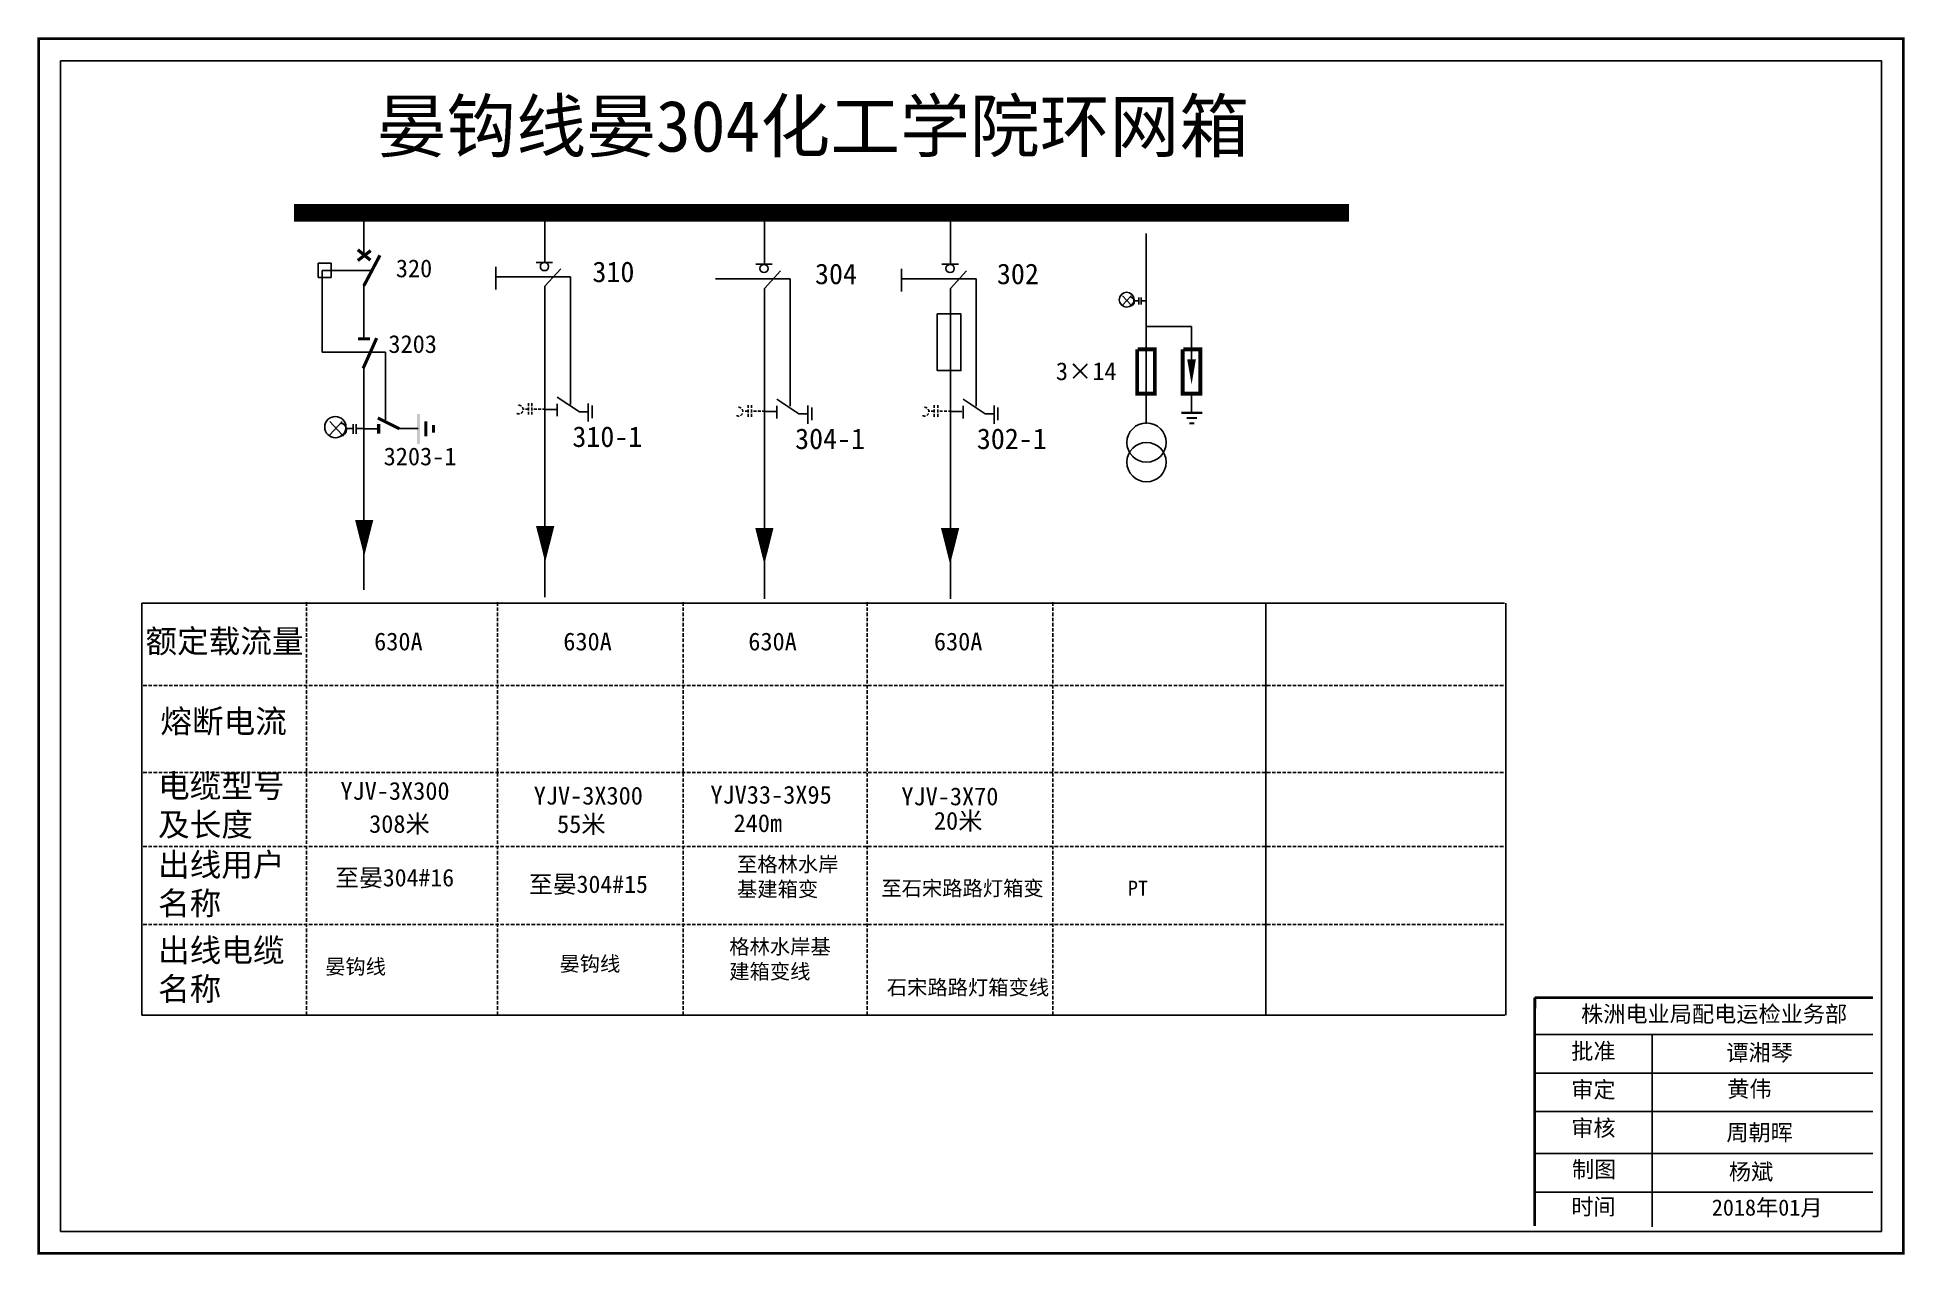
# Model space of a CAD drawing. Extents: x 930 to 1453, y -155 to 115.
# Drawn here: x 930.4 to 1056.1, y -154.2 to -72.3 of the extents above; entities that cross this region are included whole.
import ezdxf

# ---------------------------------------------------------------- set-up
doc = ezdxf.new("R2010")
doc.units = 0
doc.header["$LTSCALE"] = 0.774411
doc.linetypes.add('DASHED', pattern=[0.45, 0.3, -0.15])
doc.linetypes.add('HIDDEN', pattern=[0.375, 0.25, -0.125])
doc.layers.get('0').update_dxf_attribs({"linetype": 'CONTINUOUS'})
doc.layers.add('1', color=7, linetype='CONTINUOUS')
doc.layers.add('F11', color=7, linetype='CONTINUOUS')
doc.styles.add('HZ', font='')
doc.styles.get("Standard").update_dxf_attribs({"font": '', "height": 2.5})
doc.styles.add('STYLE1', font='', dxfattribs={"height": 2.6})
doc.styles.add('字体', font='simkai_0.ttf', dxfattribs={"height": 2.5})
doc.styles.get('HZ').set_extended_font_data('SimSun')
doc.styles.get('Standard').set_extended_font_data('SimSun')
doc.styles.get('STYLE1').set_extended_font_data('SimSun')

msp = doc.modelspace()

# ---------------------------------------------------------------- texts
at = {"color": 0, "style": 'HZ'}
msp.add_text('晏钩线晏304化工学院环网箱', height=3.4457, dxfattribs=at).set_placement((953.25, -79.97))
for s, p in [('320', (954.55, -88.42)), ('3203', (954.05, -93.51)), ('3×14', (998.97, -95.34)), ('3203-1', (953.73, -101.07)), ('630A', (953.09, -113.52)), ('630A', (965.82, -113.52)), ('630A', (965.82, -113.52)), ('630A', (978.27, -113.52)), ('630A', (990.76, -113.52)), ('YJV-3X300', (950.82, -123.57)), ('YJV-3X300', (963.83, -123.89)), ('YJV33-3X95', (975.72, -123.83)), ('YJV-3X70', (988.57, -123.94)), ('20米', (990.76, -125.58)), ('308米', (952.75, -125.79)), ('55米', (965.4, -125.8)), ('240m', (977.28, -125.74))]:
    msp.add_text(s, height=1.2).set_placement(p)
at = {"linetype": 'DASHED', "attachment_point": 1, "style": 'STYLE1'}
for s, insert, char_height, width in [('{\\f\uffbfﾬￌﾣﾤ_GB2312|b0|i0|c134|p49;额定载流量}', (937.7, -112.12), 1.56, 17.242), ('{\\f\uffbfﾬￌﾣﾤ_GB2312|b0|i0|c134|p49;熔断电流}', (938.7, -117.51), 1.56, 17.242), ('{\\f\uffbfﾬￌﾣﾤ_GB2312|b0|i0|c134|p49;电缆型号及长度}', (938.55, -121.86), 1.56, 8.6994), ('{\\f\uffbfﾬￌﾣﾤ_GB2312|b0|i0|c134|p49;出线用户名称}', (938.55, -127.15), 1.56, 8.6994), ('{\\fSimSun|b0|i0|c134|p2;至格林水岸基建箱变}', (977.51, -127.41), 1.0013, 7.2718), ('{\\f\uffbfﾬￌﾣﾤ_GB2312|b0|i0|c134|p49;至石宋路路灯箱变}', (987.22, -129.02), 1.0013, 13.818), ('{\\fSimSun|b0|i0|c134|p2;PT}', (1003.81, -129.01), 1.0013, 13.818), ('{\\f\uffbfﾬￌﾣﾤ_GB2312|b0|i0|c134|p49;出线电缆名称}', (938.55, -132.91), 1.56, 8.6994), ('{\\fSimSun|b0|i0|c134|p2;格林水岸基建箱变线}', (976.99, -132.95), 1.0013, 7.2718), ('{\\fSimSun|b0|i0|c134|p2;晏钩线}', (949.79, -134.29), 1.0013, 13.818), ('{\\fSimSun|b0|i0|c134|p2;晏钩线}', (965.56, -134.1), 1.0013, 13.818), ('{\\f\uffbfﾬￌﾣﾤ_GB2312|b0|i0|c134|p49;石宋路路灯箱变线}', (987.59, -135.69), 1.0013, 13.818)]:
    msp.add_mtext(s, dxfattribs=dict(at, insert=insert, char_height=char_height, width=width))
at = {"color": 0, "linetype": 'DASHED', "char_height": 1.175, "width": 15.254, "attachment_point": 1, "style": 'STYLE1'}
for s, insert in [('至晏304#16', (950.47, -128.22)), ('至晏304#15', (963.51, -128.66))]:
    msp.add_mtext(s, dxfattribs=dict(at, insert=insert))
at = {"color": 7, "linetype": 'Continuous', "attachment_point": 1, "style": '字体'}
for s, insert, char_height, width in [('株洲电业局配电运检业务部', (1034.31, -137.43), 1.0944, 29.9201), ('{\\fKaiTi_GB2312|b0|i0|c134|p49;批准}', (1033.65, -139.93), 1.0944, 8.5588), ('谭湘琴', (1044.09, -140.03), 1.094, 8.5588), ('\\f\uffbfﾬￌﾣﾤ_GB2312|b0|i0|c134|p49;审定', (1033.65, -142.52), 1.0944, 8.5588), ('黄伟', (1044.15, -142.47), 1.094, 8.5588), ('\\f\uffbfﾬￌﾣﾤ_GB2312|b0|i0|c134|p49;审核', (1033.65, -145.1), 1.0944, 8.5588), ('周朝晖', (1044.09, -145.4), 1.094, 8.5588), ('\\f\uffbfﾬￌﾣﾤ_GB2312|b0|i0|c134|p49;制图', (1033.7, -147.88), 1.0944, 8.5588), ('杨斌', (1044.26, -148.04), 1.094, 8.5588), ('\\f\uffbfﾬￌﾣﾤ_GB2312|b0|i0|c134|p49;时间', (1033.65, -150.39), 1.0944, 8.5588), ('2018{\\fSimSun|b0|i0|c134|p2;年}01{\\fSimSun|b0|i0|c134|p2;月}', (1043.11, -150.45), 1.0944, 8.5588)]:
    msp.add_mtext(s, dxfattribs=dict(at, insert=insert, char_height=char_height, width=width))
at = {"layer": 'F11', "lineweight": -3, "char_height": 1.3848, "width": 11.665, "attachment_point": 1}
for s, insert in [('\\pl2.30793;310', (965.47, -87.36)), ('\\pl2.30793;304', (980.45, -87.5)), ('\\pl2.30793;302', (992.69, -87.5)), ('\\pl2.30793;310-1', (964.12, -98.45)), ('\\pl2.30793;304-1', (979.11, -98.59)), ('\\pl2.30793;302-1', (991.34, -98.59))]:
    msp.add_mtext(s, dxfattribs=dict(at, insert=insert))

# ---------------------------------------------------------------- blocks, each defined once
blk = doc.blocks.new('JD')
for points in [[(-2, 0.2), (-2, -0.2), (2, 0.2), (2, -0.2)], [(1, -1.2), (1, -0.8), (-1, -1.2), (-1, -0.8)], [(-0.5, -1.8), (-0.5, -2.2), (0.5, -1.8), (0.5, -2.2)]]:
    blk.add_trace(points)

# ---------------------------------------------------------------- linework, layer by layer
for p, q in [((952.4, -84.31), (952.4, -86.97)), ((1005.05, -85.47), (1005.05, -98.28)), ((949.33, -87.47), (949.33, -88.43)), ((949.33, -87.47), (950.19, -87.47)), ((950.19, -87.47), (950.19, -88.43)), ((949.33, -88.43), (950.19, -88.43)), ((952.83, -87.97), (949.6, -87.97)), ((949.6, -87.97), (949.6, -93.46)), ((952.4, -88.93), (952.4, -92.5)), ((1005.04, -91.74), (1008.1, -91.74)), ((1008.1, -91.74), (1008.1, -93.98)), ((949.6, -93.46), (953.86, -93.46)), ((953.86, -93.46), (953.86, -98)), ((952.4, -94.29), (952.4, -104.82)), ((1008.1, -96.33), (1008.1, -97.48)), ((952.4, -98.61), (953.39, -98.61)), ((954.7, -98.59), (956.05, -98.59)), ((952.4, -106.24), (952.4, -109.45))]:
    msp.add_line(p, q)
at = {"linetype": 'Continuous'}
for p, q in [((1003.46, -89.67), (1004.04, -90.29)), ((1004.04, -89.67), (1003.46, -90.29)), ((950.93, -98.12), (950.1, -99.01)), ((950.1, -98.12), (950.93, -99.01)), ((954.82, -110.35), (937.45, -110.35)), ((937.45, -110.35), (937.45, -138.05)), ((1029.16, -110.35), (954.82, -110.35)), ((1013.09, -110.38), (1013.09, -138.11)), ((1029.25, -138.05), (1029.24, -110.35)), ((937.45, -138.05), (1029.18, -138.05))]:
    msp.add_line(p, q, dxfattribs=at)
at = {"linetype": 'DASHED'}
for p, q in [((948.54, -110.28), (948.54, -138.05)), ((961.39, -110.28), (961.39, -138.05)), ((973.88, -110.28), (973.88, -138.05)), ((986.27, -110.28), (986.27, -138.05)), ((998.76, -110.28), (998.76, -138.05)), ((937.55, -115.89), (1029.24, -115.88)), ((937.55, -121.73), (1029.24, -121.73)), ((937.55, -126.72), (1029.24, -126.72)), ((937.55, -131.96), (1029.25, -131.96))]:
    msp.add_line(p, q, dxfattribs=at)
at = {"color": 7, "linetype": 'Continuous'}
for p, q in [((1031.2, -139.36), (1053.95, -139.36)), ((1039.1, -139.36), (1039.1, -152.29)), ((1031.2, -141.95), (1053.95, -141.95)), ((1031.2, -144.54), (1053.95, -144.54)), ((1031.2, -147.37), (1053.95, -147.37)), ((1031.2, -149.96), (1053.95, -149.96))]:
    msp.add_line(p, q, dxfattribs=at)
at = {"color": 7, "linetype": 'Continuous', "const_width": 0.182}
msp.add_lwpolyline([(930.52, -72.37), (1056, -72.37), (1056, -154.08), (930.52, -154.08)], close=True, dxfattribs=at)
at = {"color": 7, "linetype": 'Continuous'}
msp.add_lwpolyline([(931.99, -73.85), (1054.52, -73.85), (1054.52, -152.6), (931.99, -152.6)], close=True, dxfattribs=at)
for points, const_width in [([(947.7, -84.09), (1018.7, -84.09)], 1.2), ([(951.99, -87.29), (952.86, -86.63)], 0.216), ([(951.99, -86.57), (952.84, -87.27)], 0.216), ([(952.4, -88.99), (953.48, -86.94)], 0.216), ([(952.01, -92.56), (952.81, -92.56)], 0.216), ([(952.35, -94.55), (953.26, -92.51)], 0.216), ([(1004.44, -93.27), (1004.44, -96.25), (1005.63, -96.25), (1005.63, -93.27), (1004.48, -93.27)], 0.252), ([(1007.5, -93.27), (1007.5, -96.25), (1008.69, -96.25), (1008.69, -93.27), (1007.54, -93.27)], 0.252), ([(953.34, -97.89), (954.78, -98.61)], 0.216), ([(953.39, -98.28), (953.39, -98.95)], 0.216)]:
    msp.add_lwpolyline(points, dxfattribs=dict(const_width=const_width))
at = {"color": 0, "linetype": 'Continuous'}
msp.add_lwpolyline([(990.99, -90.89), (992.58, -90.89), (992.58, -94.7), (990.99, -94.7)], close=True, dxfattribs=at)
for points, format in [([(1008.1, -93.94, 0.588, 0, 0), (1008.1, -95.62, 0, 0, 0)], "xyseb"), ([(950.83, -98.23, -0.877934), (950.85, -99.11)], "xyb"), ([(952.42, -104.74, 1.23, 0, 0), (952.42, -107.18, 0, 0, 0)], "xyseb"), ([(964.6, -105.16, 1.23, 0, 0), (964.6, -107.59, 0, 0, 0)], "xyseb"), ([(979.35, -105.29, 1.23, 0, 0), (979.35, -107.73, 0, 0, 0)], "xyseb"), ([(991.85, -105.29, 1.23, 0, 0), (991.85, -107.73, 0, 0, 0)], "xyseb")]:
    msp.add_lwpolyline(points, format=format)
for points in [[(951.67, -98.6), (951.22, -98.6)], [(951.67, -98.3), (951.67, -98.96)], [(951.87, -98.3), (951.87, -98.96)], [(952.4, -98.6), (951.87, -98.6)]]:
    msp.add_lwpolyline(points)
at = {"color": 7, "linetype": 'Continuous', "const_width": 0.182}
for points in [[(1031.2, -136.88), (1031.19, -152.25)], [(1031.2, -136.88), (1053.95, -136.88)]]:
    msp.add_lwpolyline(points, dxfattribs=at)
at = {"linetype": 'Continuous'}
for centre, radius in [((1003.73, -89.93), 0.498), ((950.48, -98.5), 0.712)]:
    msp.add_circle(centre, radius, dxfattribs=at)
for centre in [(1005.07, -99.54), (1005.07, -100.86)]:
    msp.add_circle(centre, 1.32)
at = {"layer": '1'}
for points in [[(1003.97, -89.74, -0.877934), (1003.98, -90.36)], [(1003.97, -89.74, -0.877934), (1003.98, -90.35)], [(950.83, -98.22, -0.877934), (950.84, -99.1)]]:
    msp.add_lwpolyline(points, format="xyb", dxfattribs=at)
for points in [[(1004.56, -90), (1004.24, -90)], [(1004.56, -89.79), (1004.56, -90.25)], [(1004.7, -89.79), (1004.7, -90.25)], [(1005.07, -90), (1004.7, -90)]]:
    msp.add_lwpolyline(points, dxfattribs=at)
at = {"layer": 'F11', "lineweight": -3}
for p, q in [((964.57, -84.53), (964.57, -87.39)), ((979.35, -84.67), (979.35, -87.53)), ((991.87, -84.67), (991.87, -87.53)), ((961.28, -87.71), (961.28, -89.24)), ((963.99, -87.42), (965.1, -87.42)), ((964.57, -89.03), (965.65, -87.85)), ((978.77, -87.55), (979.88, -87.55)), ((988.59, -87.85), (988.59, -89.38)), ((991.3, -87.55), (992.41, -87.55)), ((961.28, -88.38), (966.3, -88.38)), ((964.57, -89.03), (964.57, -109.93)), ((966.3, -88.39), (966.3, -96.97)), ((976.06, -88.52), (981.08, -88.52)), ((979.35, -89.17), (980.43, -87.99)), ((979.35, -89.17), (979.35, -110.06)), ((981.08, -88.53), (981.08, -97.1)), ((988.59, -88.52), (993.61, -88.52)), ((991.88, -89.17), (992.96, -87.99)), ((991.88, -89.17), (991.88, -110.06)), ((993.61, -88.53), (993.61, -97.1)), ((965.41, -96.48), (966.9, -97.47)), ((980.19, -96.62), (981.68, -97.61)), ((992.72, -96.62), (994.21, -97.61)), ((964.58, -97.31), (965.34, -97.31)), ((965.41, -96.94), (965.41, -97.77)), ((966.9, -97.47), (967.49, -97.47)), ((967.5, -96.92), (967.5, -98.13)), ((967.76, -97.05), (967.76, -97.9)), ((979.36, -97.44), (980.13, -97.44)), ((980.19, -97.08), (980.19, -97.91)), ((981.68, -97.61), (982.28, -97.61)), ((982.28, -97.05), (982.28, -98.27)), ((982.54, -97.18), (982.54, -98.04)), ((991.89, -97.44), (992.65, -97.44)), ((992.72, -97.08), (992.72, -97.91)), ((994.21, -97.61), (994.8, -97.61)), ((994.81, -97.05), (994.81, -98.27)), ((995.07, -97.18), (995.07, -98.04))]:
    msp.add_line(p, q, dxfattribs=at)
at = {"layer": 'F11', "linetype": 'HIDDEN', "lineweight": -3}
for p, q in [((963.47, -97.29), (963.09, -97.29)), ((963.47, -96.89), (963.47, -97.66)), ((963.71, -96.89), (963.71, -97.66)), ((964.62, -97.29), (963.76, -97.29)), ((978.25, -97.43), (977.87, -97.43)), ((978.25, -97.02), (978.25, -97.8)), ((978.49, -97.02), (978.49, -97.8)), ((979.4, -97.43), (978.54, -97.43)), ((990.78, -97.43), (990.4, -97.43)), ((990.78, -97.02), (990.78, -97.8)), ((991.02, -97.02), (991.02, -97.8)), ((991.93, -97.43), (991.07, -97.43))]:
    msp.add_line(p, q, dxfattribs=at)
at = {"layer": 'F11', "lineweight": -3}
for centre in [(964.55, -87.7), (979.33, -87.83), (991.85, -87.83)]:
    msp.add_circle(centre, 0.276, dxfattribs=at)
at = {"layer": 'F11', "linetype": 'HIDDEN', "lineweight": -3}
for centre in [(962.82, -97.32), (977.61, -97.46), (990.13, -97.46)]:
    msp.add_arc(centre, 0.295, 242.566, 111.7046, dxfattribs=at)

# ---------------------------------------------------------------- block references
at = {"xscale": 0.5039999999106044, "yscale": 0.5039999999106044, "zscale": 0.504, "rotation": 90}
msp.add_blockref('JD', (956.07, -98.62), dxfattribs=at)
at = {"xscale": 0.3527999999861891, "yscale": 0.3527999999373606, "zscale": 0.3527999999999999}
msp.add_blockref('JD', (1008.12, -97.54), dxfattribs=at)

msp.set_redraw_order([(e.dxf.handle, doc.entitydb.next_handle()) for e in msp.query("TEXT MTEXT ATTDEF DIMENSION ARC_DIMENSION")])  # texts and dimensions are drawn at this point

doc.saveas('drawing.dxf')
